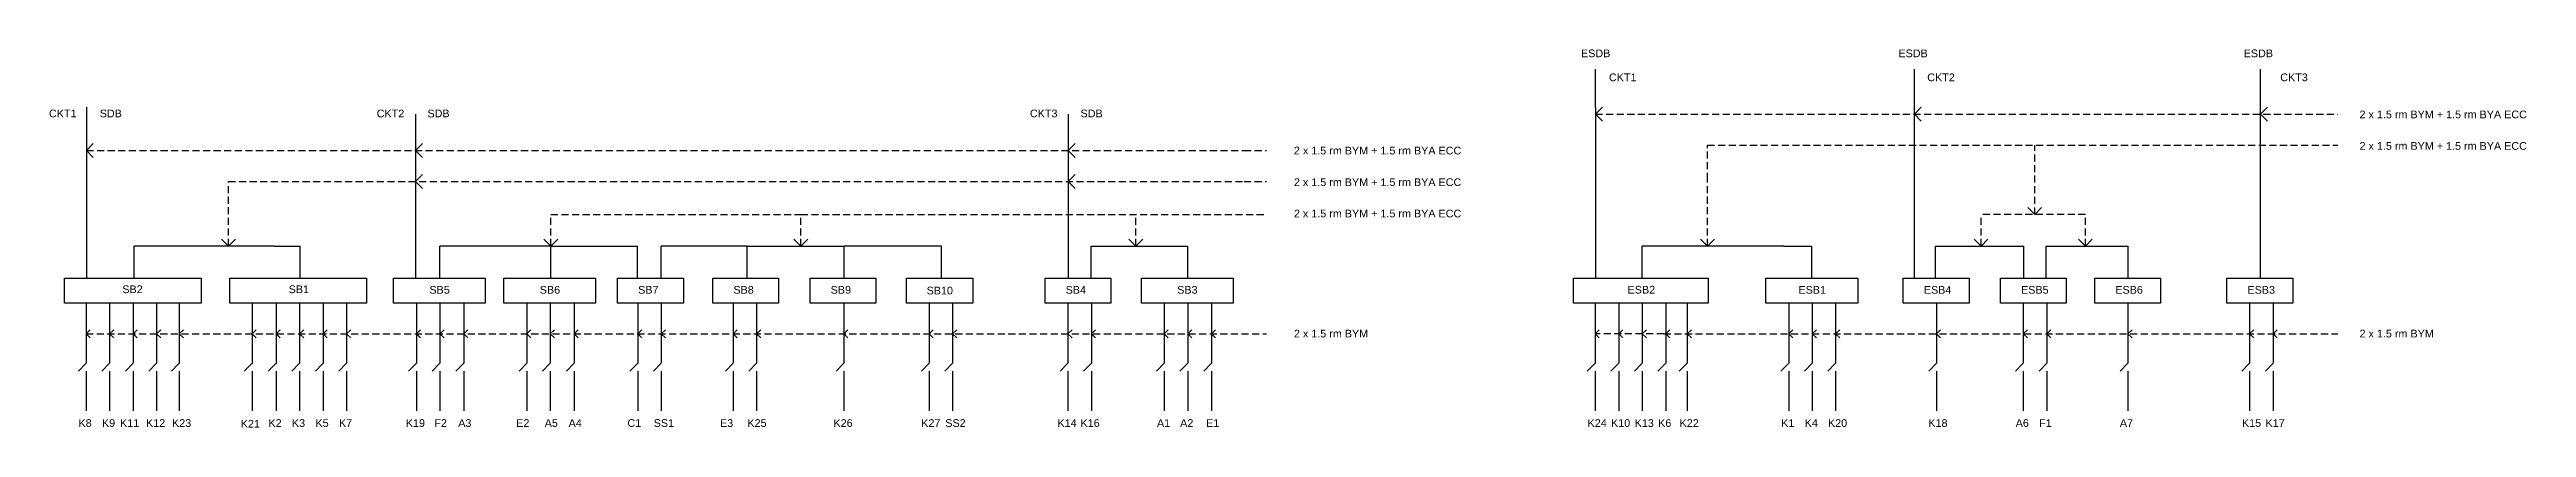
# Model space of a CAD drawing. Header units: inches. Extents: x 3560 to 88666, y 3082 to 5762.
# Drawn here: x 3560 to 21086, y 3082 to 5762 of the extents above; entities that cross this region are included whole.
import ezdxf

# ---------------------------------------------------------------- set-up
doc = ezdxf.new("R2010")
doc.units = ezdxf.units.IN
doc.header["$LTSCALE"] = 200
doc.header["$MEASUREMENT"] = 0
doc.linetypes.add('HIDDEN', pattern=[0.375, 0.25, -0.125])
doc.styles.get("Standard").update_dxf_attribs({"font": 'arial.ttf'})

msp = doc.modelspace()

# ---------------------------------------------------------------- texts
for s, height, p in [('ESDB', 54.6, (14396, 5707)), ('ESDB', 54.6, (16642, 5707)), ('ESDB', 54.6, (19085, 5707)), ('CKT1', 54.6, (14594, 5537)), ('CKT2', 54.6, (16846, 5537)), ('CKT3', 54.6, (19344, 5537)), ('CKT1', 54.6, (3556, 5281)), ('SDB', 54.6, (3915, 5281)), ('CKT2', 54.6, (5875, 5281)), ('SDB', 54.6, (6234, 5281)), ('CKT3', 54.6, (10497, 5281)), ('SDB', 54.6, (10855, 5281)), ('2 x 1.5 rm BYM + 1.5 rm BYA ECC', 54.58, (19905, 5274)), ('2 x 1.5 rm BYM + 1.5 rm BYA ECC', 54.58, (19905, 5051)), ('2 x 1.5 rm BYM + 1.5 rm BYA ECC', 54.58, (12365, 5018)), ('2 x 1.5 rm BYM + 1.5 rm BYA ECC', 54.58, (12365, 4794)), ('2 x 1.5 rm BYM + 1.5 rm BYA ECC', 54.58, (12365, 4572)), ('SB2', 54.6, (4075, 4035)), ('SB1', 54.6, (5252, 4035)), ('SB5', 54.6, (6248, 4031)), ('SB6', 54.6, (7029, 4031)), ('SB7', 54.6, (7725, 4031)), ('SB8', 54.6, (8399, 4031)), ('SB9', 54.6, (9087, 4031)), ('SB10', 54.6, (9766, 4026)), ('SB4', 54.6, (10750, 4031)), ('SB3', 54.6, (11539, 4031)), ('ESB2', 54.6, (14726, 4032)), ('ESB1', 54.6, (15935, 4031)), ('ESB4', 54.6, (16822, 4031)), ('ESB5', 54.6, (17510, 4031)), ('ESB6', 54.6, (18177, 4031)), ('ESB3', 54.6, (19112, 4031)), ('2 x 1.5 rm BYM', 54.58, (12365, 3721)), ('2 x 1.5 rm BYM', 54.58, (19905, 3721)), ('K8', 54.6, (3765, 3087)), ('K9', 54.6, (3931, 3087)), ('K11', 54.6, (4059, 3087)), ('K12', 54.6, (4243, 3087)), ('K23', 54.6, (4427, 3087)), ('K21', 54.6, (4913, 3082)), ('K2', 54.6, (5109, 3087)), ('K3', 54.6, (5275, 3087)), ('K5', 54.6, (5442, 3087)), ('K7', 54.6, (5608, 3087)), ('K19', 54.6, (6081, 3087)), ('F2', 54.6, (6283, 3087)), ('A3', 54.6, (6452, 3087)), ('E2', 54.6, (6862, 3087)), ('A5', 54.6, (7064, 3087)), ('A4', 54.6, (7233, 3087)), ('C1', 54.6, (7649, 3087)), ('SS1', 54.6, (7835, 3087)), ('E3', 54.6, (8304, 3087)), ('K25', 54.6, (8498, 3087)), ('K26', 54.6, (9107, 3087)), ('K27', 54.6, (9728, 3087)), ('SS2', 54.6, (9898, 3087)), ('K14', 54.6, (10692, 3087)), ('K16', 54.6, (10855, 3087)), ('A1', 54.6, (11396, 3087)), ('A2', 54.6, (11560, 3087)), ('E1', 54.6, (11743, 3087)), ('K24', 54.6, (14443, 3087)), ('K10', 54.6, (14609, 3087)), ('K13', 54.6, (14776, 3087)), ('K6', 54.6, (14942, 3087)), ('K22', 54.6, (15094, 3087)), ('K1', 54.6, (15813, 3087)), ('K4', 54.6, (15979, 3087)), ('K20', 54.6, (16144, 3087)), ('K18', 54.6, (16854, 3087)), ('A6', 54.6, (17472, 3087)), ('F1', 54.6, (17638, 3087)), ('A7', 54.6, (18209, 3087)), ('K15', 54.6, (19073, 3087)), ('K17', 54.6, (19240, 3087))]:
    msp.add_text(s, height=height).set_placement(p)

# ---------------------------------------------------------------- linework, layer by layer
for p, q in [((14499, 5352), (14499, 5623)), ((16755, 4142), (16755, 5623)), ((19205, 5539), (19205, 5623)), ((19205, 4142), (19205, 5539)), ((3821, 5352), (3821, 4142)), ((6149, 5303), (6149, 4142)), ((10768, 5303), (10768, 4142)), ((14499, 5352), (14499, 4142)), ((14499, 5303), (14549, 5352)), ((14549, 5254), (14499, 5303)), ((16755, 5303), (16804, 5352)), ((16804, 5254), (16755, 5303)), ((19205, 5303), (19254, 5352)), ((19254, 5254), (19205, 5303)), ((3821, 5046), (3870, 5095)), ((6149, 5046), (6199, 5095)), ((10768, 5046), (10817, 5095)), ((3870, 4997), (3821, 5046)), ((6199, 4997), (6149, 5046)), ((10817, 4997), (10768, 5046)), ((6149, 4826), (6199, 4876)), ((6199, 4777), (6149, 4826)), ((10768, 4826), (10817, 4876)), ((10817, 4777), (10768, 4826)), ((17607, 4593), (17558, 4642)), ((17655, 4642), (17607, 4593)), ((4826, 4369), (4777, 4418)), ((4875, 4418), (4826, 4369)), ((7107, 4369), (7057, 4418)), ((7156, 4418), (7107, 4369)), ((8876, 4369), (8827, 4418)), ((8925, 4418), (8876, 4369)), ((11247, 4369), (11197, 4418)), ((11296, 4418), (11247, 4369)), ((15292, 4369), (15243, 4418)), ((15340, 4418), (15292, 4369)), ((17227, 4369), (17179, 4418)), ((17276, 4418), (17227, 4369)), ((17965, 4369), (17916, 4418)), ((18014, 4418), (17965, 4369)), ((4158, 4142), (4158, 4369)), ((4236, 4369), (4158, 4369)), ((5152, 4369), (4236, 4369)), ((5152, 4369), (5333, 4369)), ((5333, 4142), (5333, 4369)), ((6322, 4142), (6322, 4369)), ((7107, 4369), (6322, 4369)), ((7107, 4142), (7107, 4369)), ((7107, 4369), (7720, 4369)), ((7720, 4142), (7720, 4369)), ((8497, 4369), (7888, 4369)), ((7888, 4142), (7888, 4369)), ((8497, 4142), (8497, 4369)), ((8497, 4369), (9183, 4369)), ((9871, 4369), (9183, 4369)), ((9183, 4142), (9183, 4369)), ((9871, 4142), (9871, 4369)), ((10930, 4142), (10930, 4369)), ((10930, 4369), (11614, 4369)), ((11614, 4142), (11614, 4369)), ((14830, 4142), (14830, 4369)), ((15831, 4369), (14830, 4369)), ((15831, 4369), (15946, 4369)), ((15946, 4369), (16030, 4369)), ((16030, 4142), (16030, 4369)), ((16905, 4369), (17529, 4369)), ((16905, 4142), (16905, 4369)), ((17529, 4142), (17529, 4369)), ((17688, 4142), (17688, 4369)), ((17688, 4369), (18267, 4369)), ((18267, 4142), (18267, 4369)), ((3819, 3965), (3819, 3539)), ((3985, 3965), (3985, 3539)), ((4152, 3965), (4152, 3539)), ((4318, 3965), (4318, 3539)), ((4478, 3965), (4478, 3539)), ((4993, 3965), (4993, 3539)), ((5163, 3965), (5163, 3539)), ((5329, 3965), (5329, 3539)), ((5496, 3965), (5496, 3539)), ((5662, 3965), (5662, 3539)), ((6156, 3965), (6156, 3539)), ((6322, 3965), (6322, 3539)), ((6491, 3965), (6491, 3539)), ((6937, 3965), (6937, 3539)), ((7103, 3965), (7103, 3539)), ((7272, 3965), (7272, 3539)), ((7722, 3965), (7722, 3539)), ((7889, 3965), (7889, 3539)), ((8397, 3965), (8397, 3539)), ((8563, 3965), (8563, 3539)), ((9180, 3965), (9180, 3539)), ((9784, 3965), (9784, 3539)), ((9950, 3965), (9950, 3539)), ((10766, 3965), (10766, 3539)), ((10932, 3965), (10932, 3539)), ((11447, 3965), (11447, 3539)), ((11614, 3965), (11614, 3539)), ((11782, 3965), (11782, 3539)), ((14497, 3965), (14497, 3539)), ((14663, 3965), (14663, 3539)), ((14830, 3965), (14830, 3539)), ((14996, 3965), (14996, 3539)), ((15148, 3965), (15148, 3539)), ((15866, 3965), (15866, 3539)), ((16033, 3965), (16033, 3539)), ((16198, 3965), (16198, 3539)), ((16912, 3965), (16912, 3539)), ((17526, 3965), (17526, 3539)), ((17692, 3965), (17692, 3539)), ((18266, 3965), (18266, 3539)), ((19127, 3965), (19127, 3539)), ((19294, 3965), (19294, 3539)), ((3819, 3747), (3848, 3776)), ((3848, 3718), (3819, 3747)), ((3985, 3747), (4015, 3776)), ((4015, 3718), (3985, 3747)), ((4152, 3747), (4181, 3776)), ((4181, 3718), (4152, 3747)), ((4318, 3747), (4347, 3776)), ((4347, 3718), (4318, 3747)), ((4478, 3747), (4507, 3776)), ((4507, 3718), (4478, 3747)), ((4993, 3747), (5022, 3776)), ((5022, 3718), (4993, 3747)), ((5163, 3747), (5192, 3776)), ((5192, 3718), (5163, 3747)), ((5329, 3747), (5359, 3776)), ((5359, 3718), (5329, 3747)), ((5496, 3747), (5525, 3776)), ((5525, 3718), (5496, 3747)), ((5662, 3747), (5692, 3776)), ((5692, 3718), (5662, 3747)), ((6156, 3747), (6185, 3776)), ((6185, 3718), (6156, 3747)), ((6322, 3747), (6352, 3776)), ((6352, 3718), (6322, 3747)), ((6491, 3747), (6520, 3776)), ((6520, 3718), (6491, 3747)), ((6937, 3747), (6966, 3776)), ((6966, 3718), (6937, 3747)), ((7103, 3747), (7132, 3776)), ((7132, 3718), (7103, 3747)), ((7272, 3747), (7301, 3776)), ((7301, 3718), (7272, 3747)), ((7722, 3747), (7752, 3776)), ((7752, 3718), (7722, 3747)), ((7889, 3747), (7918, 3776)), ((7918, 3718), (7889, 3747)), ((8397, 3747), (8426, 3776)), ((8426, 3718), (8397, 3747)), ((8563, 3747), (8592, 3776)), ((8592, 3718), (8563, 3747)), ((9180, 3747), (9209, 3776)), ((9209, 3718), (9180, 3747)), ((9784, 3747), (9813, 3776)), ((9813, 3718), (9784, 3747)), ((9950, 3747), (9980, 3776)), ((9980, 3718), (9950, 3747)), ((10766, 3747), (10795, 3776)), ((10795, 3718), (10766, 3747)), ((10932, 3747), (10961, 3776)), ((10961, 3718), (10932, 3747)), ((11447, 3747), (11476, 3776)), ((11476, 3718), (11447, 3747)), ((11614, 3747), (11643, 3776)), ((11643, 3718), (11614, 3747)), ((11782, 3747), (11811, 3776)), ((11811, 3718), (11782, 3747)), ((14497, 3747), (14526, 3776)), ((14526, 3718), (14497, 3747)), ((14663, 3747), (14692, 3776)), ((14692, 3718), (14663, 3747)), ((14830, 3747), (14859, 3776)), ((14859, 3718), (14830, 3747)), ((14996, 3747), (15025, 3776)), ((15025, 3718), (14996, 3747)), ((15148, 3747), (15177, 3776)), ((15177, 3718), (15148, 3747)), ((15866, 3747), (15896, 3776)), ((15896, 3718), (15866, 3747)), ((16033, 3747), (16062, 3776)), ((16062, 3718), (16033, 3747)), ((16198, 3747), (16227, 3776)), ((16227, 3718), (16198, 3747)), ((16912, 3747), (16941, 3776)), ((16941, 3718), (16912, 3747)), ((17526, 3747), (17555, 3776)), ((17555, 3718), (17526, 3747)), ((17692, 3747), (17721, 3776)), ((17721, 3718), (17692, 3747)), ((18266, 3747), (18296, 3776)), ((18296, 3718), (18266, 3747)), ((19127, 3747), (19157, 3776)), ((19157, 3718), (19127, 3747)), ((19294, 3747), (19323, 3776)), ((19323, 3718), (19294, 3747)), ((3819, 3539), (3764, 3483)), ((3985, 3539), (3930, 3483)), ((4152, 3539), (4097, 3483)), ((4318, 3539), (4263, 3483)), ((4478, 3539), (4422, 3483)), ((4993, 3539), (4938, 3483)), ((5163, 3539), (5108, 3483)), ((5329, 3539), (5274, 3483)), ((5496, 3539), (5441, 3483)), ((5662, 3539), (5607, 3483)), ((6156, 3539), (6101, 3483)), ((6322, 3539), (6267, 3483)), ((6491, 3539), (6436, 3483)), ((6937, 3539), (6882, 3483)), ((7103, 3539), (7048, 3483)), ((7272, 3539), (7217, 3483)), ((7722, 3539), (7667, 3483)), ((7889, 3539), (7834, 3483)), ((8397, 3539), (8342, 3483)), ((8563, 3539), (8508, 3483)), ((9180, 3539), (9125, 3483)), ((9784, 3539), (9729, 3483)), ((9950, 3539), (9895, 3483)), ((10766, 3539), (10711, 3483)), ((10932, 3539), (10877, 3483)), ((11447, 3539), (11392, 3483)), ((11614, 3539), (11558, 3483)), ((11782, 3539), (11727, 3483)), ((14497, 3539), (14441, 3483)), ((14663, 3539), (14608, 3483)), ((14830, 3539), (14774, 3483)), ((14996, 3539), (14941, 3483)), ((15148, 3539), (15092, 3483)), ((15866, 3539), (15811, 3483)), ((16033, 3539), (15978, 3483)), ((16198, 3539), (16143, 3483)), ((16912, 3539), (16857, 3483)), ((17526, 3539), (17471, 3483)), ((17692, 3539), (17637, 3483)), ((18266, 3539), (18211, 3483)), ((19127, 3539), (19072, 3483)), ((19294, 3539), (19239, 3483)), ((3819, 3483), (3819, 3200)), ((3985, 3483), (3985, 3200)), ((4152, 3483), (4152, 3200)), ((4318, 3483), (4318, 3200)), ((4478, 3483), (4478, 3200)), ((4993, 3483), (4993, 3200)), ((5163, 3483), (5163, 3200)), ((5329, 3483), (5329, 3200)), ((5496, 3483), (5496, 3200)), ((5662, 3483), (5662, 3200)), ((6156, 3483), (6156, 3200)), ((6322, 3483), (6322, 3200)), ((6491, 3483), (6491, 3200)), ((6937, 3483), (6937, 3200)), ((7103, 3483), (7103, 3200)), ((7272, 3483), (7272, 3200)), ((7722, 3483), (7722, 3200)), ((7889, 3483), (7889, 3200)), ((8397, 3483), (8397, 3200)), ((8563, 3483), (8563, 3200)), ((9180, 3483), (9180, 3200)), ((9784, 3483), (9784, 3200)), ((9950, 3483), (9950, 3200)), ((10766, 3483), (10766, 3200)), ((10932, 3483), (10932, 3200)), ((11447, 3483), (11447, 3200)), ((11614, 3483), (11614, 3200)), ((11782, 3483), (11782, 3200)), ((14497, 3483), (14497, 3200)), ((14663, 3483), (14663, 3200)), ((14830, 3483), (14830, 3200)), ((14996, 3483), (14996, 3200)), ((15148, 3483), (15148, 3200)), ((15866, 3483), (15866, 3200)), ((16033, 3483), (16033, 3200)), ((16198, 3483), (16198, 3200)), ((16912, 3483), (16912, 3200)), ((17526, 3483), (17526, 3200)), ((17692, 3483), (17692, 3200)), ((18266, 3483), (18266, 3200)), ((19127, 3483), (19127, 3200)), ((19294, 3483), (19294, 3200))]:
    msp.add_line(p, q)
at = {"linetype": 'HIDDEN'}
for p, q in [((14499, 5303), (19751, 5303)), ((15292, 5083), (19751, 5083)), ((15292, 4838), (15292, 5083)), ((17607, 4593), (17607, 5083)), ((3821, 5046), (12012, 5046)), ((12012, 5046), (12171, 5046)), ((4826, 4826), (12012, 4826)), ((4826, 4369), (4826, 4826)), ((12012, 4826), (12171, 4826)), ((15292, 4369), (15292, 4838)), ((7107, 4369), (7107, 4593)), ((7107, 4593), (8876, 4593)), ((8876, 4369), (8876, 4593)), ((8876, 4593), (12171, 4593)), ((11247, 4369), (11247, 4593)), ((17227, 4369), (17227, 4593)), ((17965, 4593), (17227, 4593)), ((17965, 4369), (17965, 4593)), ((3819, 3747), (11319, 3747)), ((11319, 3747), (12171, 3747)), ((14982, 3747), (14497, 3747)), ((14982, 3747), (19751, 3747))]:
    msp.add_line(p, q, dxfattribs=at)
for points in [[(3666, 4142), (4634, 4142), (4634, 3965), (3666, 3965)], [(4836, 4142), (5803, 4142), (5803, 3965), (4836, 3965)], [(5994, 4142), (6643, 4142), (6643, 3965), (5994, 3965)], [(6775, 4142), (7424, 4142), (7424, 3965), (6775, 3965)], [(7579, 4142), (8045, 4142), (8045, 3965), (7579, 3965)], [(8253, 4142), (8719, 4142), (8719, 3965), (8253, 3965)], [(8941, 4142), (9407, 4142), (9407, 3965), (8941, 3965)], [(9623, 4142), (10093, 4142), (10093, 3965), (9623, 3965)], [(10604, 4142), (11070, 4142), (11070, 3965), (10604, 3965)], [(11286, 4142), (11934, 4142), (11934, 3965), (11286, 3965)], [(14344, 4142), (15297, 4142), (15297, 3965), (14344, 3965)], [(15705, 4142), (16354, 4142), (16354, 3965), (15705, 3965)], [(16676, 4142), (17142, 4142), (17142, 3965), (16676, 3965)], [(17364, 4142), (17830, 4142), (17830, 3965), (17364, 3965)], [(18031, 4142), (18497, 4142), (18497, 3965), (18031, 3965)], [(18966, 4142), (19432, 4142), (19432, 3965), (18966, 3965)]]:
    msp.add_lwpolyline(points, close=True)

msp.set_redraw_order([(e.dxf.handle, doc.entitydb.next_handle()) for e in msp.query("TEXT MTEXT ATTDEF DIMENSION ARC_DIMENSION")])  # texts and dimensions are drawn at this point

doc.saveas('drawing.dxf')
